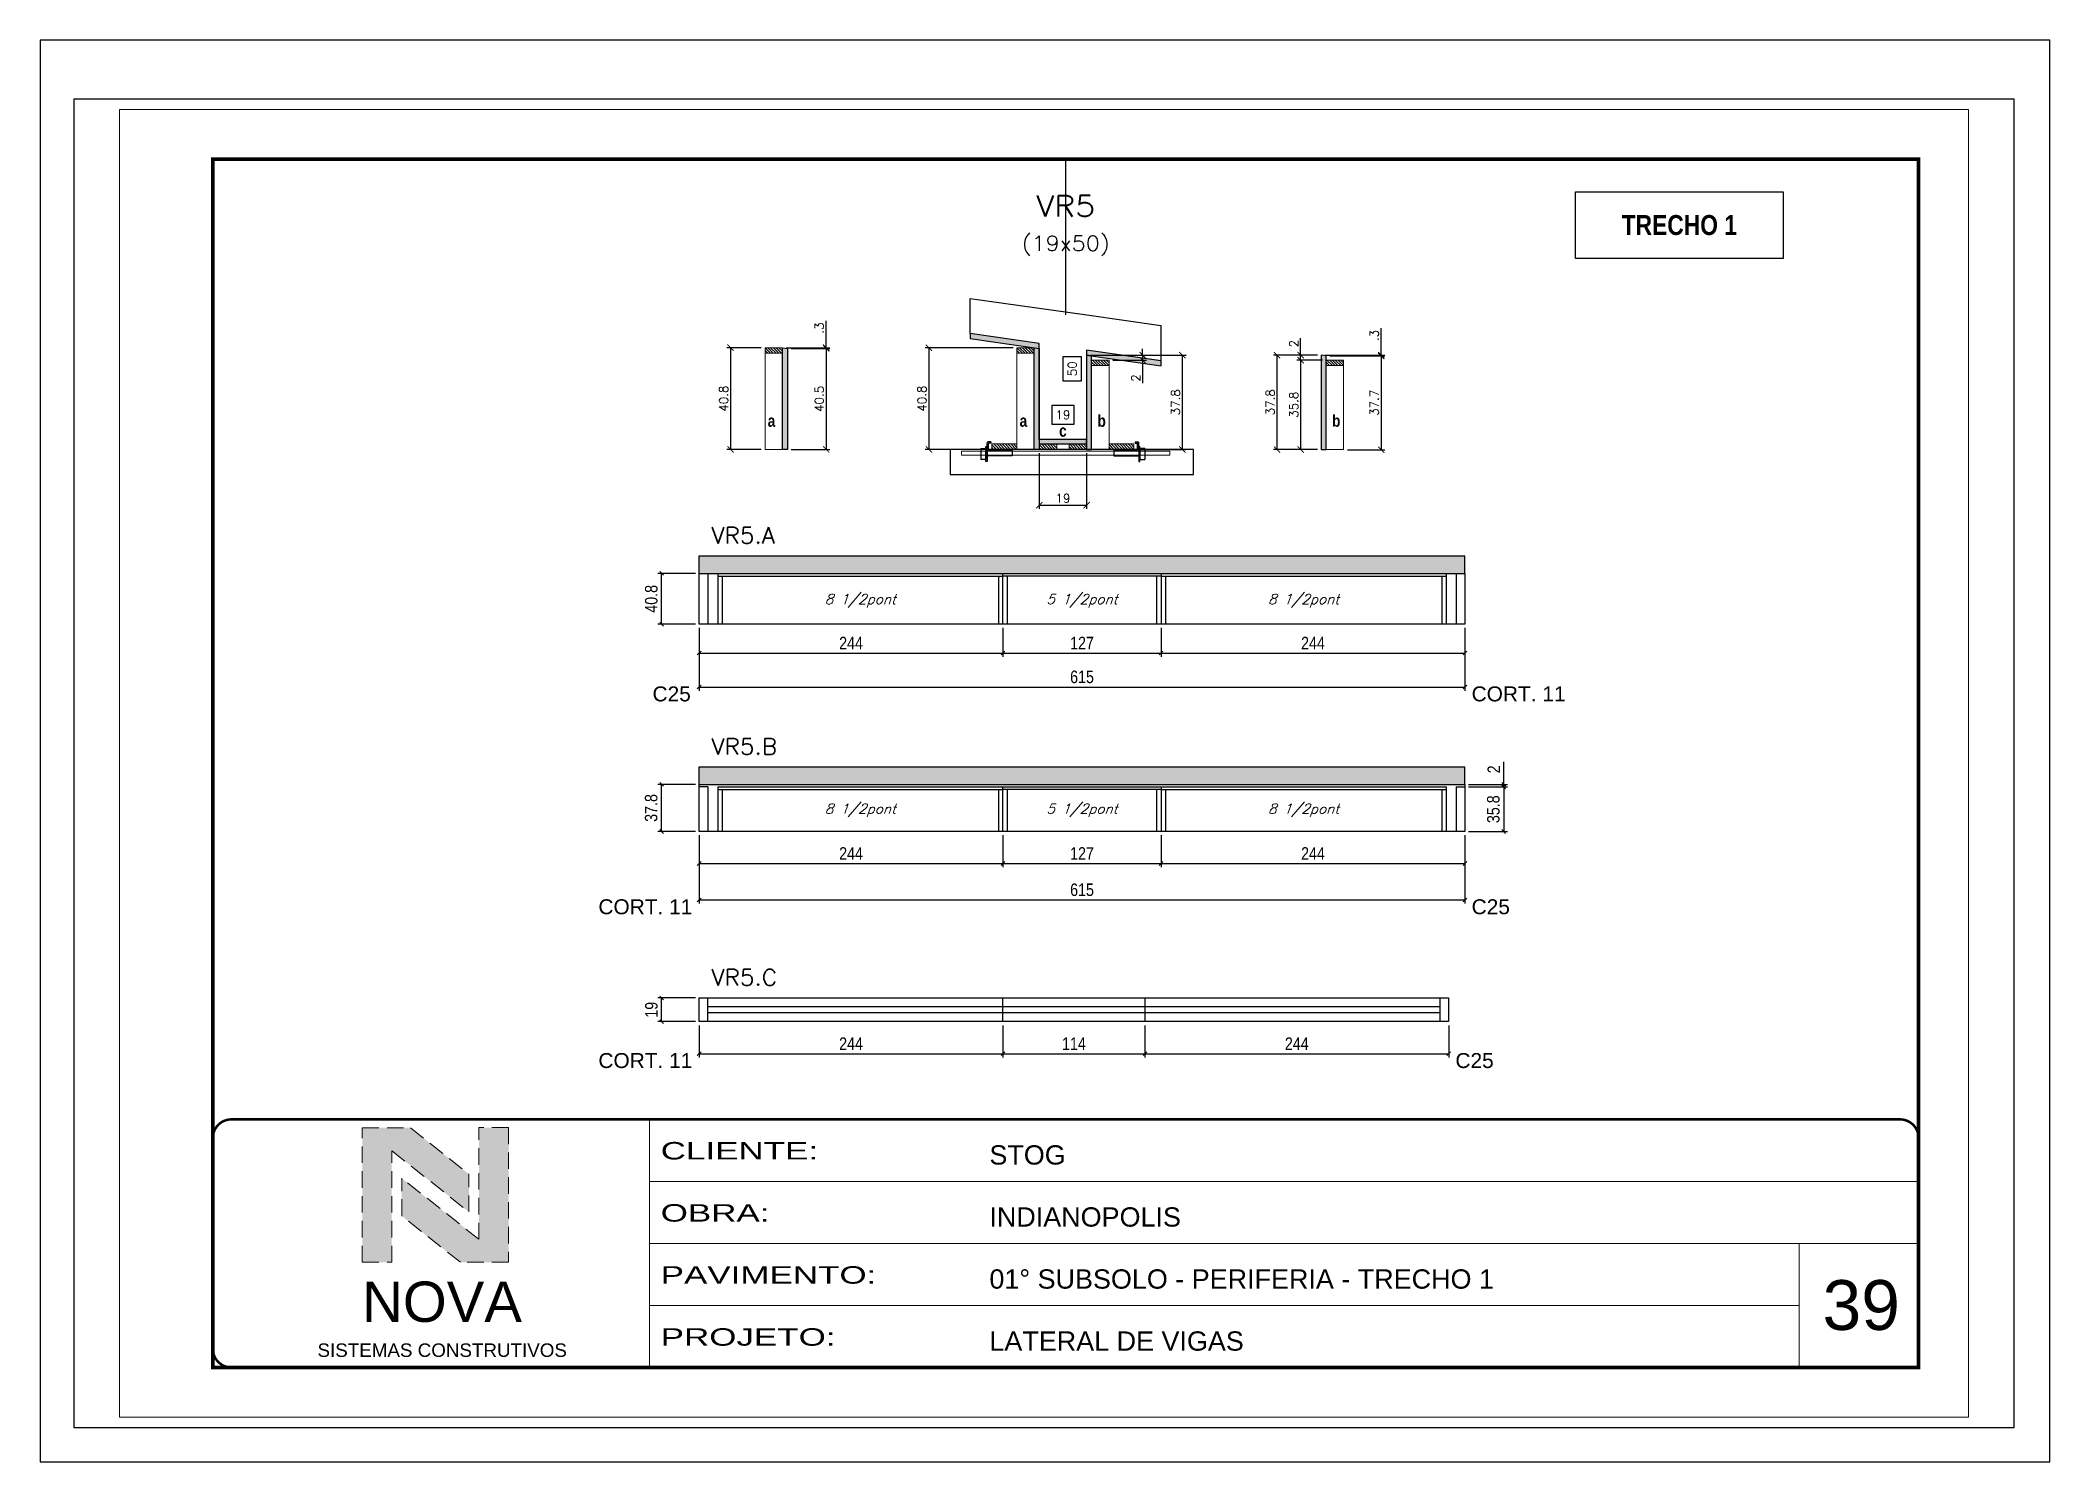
# Paper-space layout '39' of a CAD drawing. Extents: x 0 to 297, y 0 to 210.
# The model-space entities are those that its viewports show. They can reach past a viewport. Long polylines and large blocks are cut down to what shows.
import ezdxf
from ezdxf.enums import TextEntityAlignment as Align

# ---------------------------------------------------------------- set-up
doc = ezdxf.new("R2010")
doc.units = 0
for name, pattern in [('CONTINUO', [0]), ('DASHED', [0.75, 0.5, -0.25]), ('HIDDEN', [9.525, 6.35, -3.175])]:
    doc.linetypes.add(name, pattern=pattern)
for name, color, linetype in [('1', 1, 'Continuous'), ('5', 5, 'Continuous'), ('barrote', 251, 'Continuous'), ('COTA', 241, 'Continuous'), ('Cota Seção (2x)', 4, 'Continuous'), ('detalhes', 4, 'Continuous'), ('Hachura', 253, 'Continuous'), ('NOMENCLATURA', 7, 'Continuous'), ('Painéis', 200, 'Continuous'), ('presilha', 1, 'Continuous'), ('SARR_2.2x7', 40, 'Continuous'), ('SARR_3.5x7', 81, 'Continuous'), ('texto', 7, 'Continuous'), ('Texto de Titulo', 7, 'Continuous'), ('Texto Qtd Sarr', 242, 'Continuous')]:
    doc.layers.add(name, color=color, linetype=linetype)
for name, color, linetype, lineweight in [('CARIMBO', 255, 'Continuous', 9), ('CARIMBO-LEGENDA', 75, 'Continuous', 15), ('CONCRETO', 251, 'Continuous', 25), ('Folhas', 255, 'Continuous', 9), ('Madeira', 126, 'Continuous', 18), ('SARRAFO DE PRESSAO', 251, 'DASHED', 9), ('SCO-___-LAJ', 2, 'Continuous', 0), ('Texto Seção', 7, 'Continuous', 15)]:
    doc.layers.add(name, color=color, linetype=linetype, lineweight=lineweight)
doc.styles.add('arial', font='arial.ttf')
doc.styles.add('COTA TECNICA', font='techl___.ttf', dxfattribs={"height": 10})
doc.styles.add('REGUA-120', font='ROMANS.shx', dxfattribs={"height": 15})
doc.styles.add('ROMANC', font='techb___.ttf', dxfattribs={"height": 2.5})
doc.styles.add('Romans', font='romans.shx')
doc.styles.get("Standard").update_dxf_attribs({"font": 'arial.ttf'})
doc.styles.add('TECNICA', font='techb___.ttf', dxfattribs={"height": 10})
doc.styles.add('Tecnologia', font='')
doc.styles.get('Tecnologia').set_extended_font_data('Forgotten Futurist')
doc.dimstyles.new('Cota Seção (2x)', dxfattribs={"dimtxt": 7, "dimasz": 5, "dimexe": 3, "dimexo": 3, "dimgap": 2, "dimtad": 3, "dimdec": 1, "dimlfac": 0.5, "dimzin": 12, "dimdsep": 46, "dimtxsty": 'Romans', "dimblk": 'ARCHTICK', "dimcen": 0, "dimclrd": 4, "dimclre": 4, "dimclrt": 1, "dimadec": 1, "dimazin": 3, "dimtfac": 1, "dimtdec": 1, "dimtmove": 0, "dimatfit": 3, "dimldrblk": 'OBLIQUE', "dimfxl": 1, "dimtolj": 1, "dimtzin": 12, "dimarcsym": 0})
doc.dimstyles.new('Cota Seção interna', dxfattribs={"dimtxt": 7, "dimasz": 6, "dimexe": 0.18, "dimexo": 2, "dimgap": -4, "dimtad": 3, "dimdec": 1, "dimlfac": 0.5, "dimzin": 12, "dimdsep": 46, "dimtxsty": 'Romans', "dimblk": 'ARCHTICK', "dimcen": 0.09, "dimse1": 1, "dimse2": 1, "dimsd1": 1, "dimsd2": 1, "dimclrd": 180, "dimclre": 5, "dimclrt": 1, "dimadec": 0, "dimazin": 3, "dimtfac": 1, "dimtdec": 1, "dimtofl": 0, "dimtmove": 0, "dimatfit": 3, "dimldrblk": 'ARCHTICK', "dimfxl": 1, "dimtolj": 1, "dimtzin": 0, "dimarcsym": 0})
doc.dimstyles.new('PAINEL', dxfattribs={"dimtxt": 10, "dimasz": 3, "dimexe": 3, "dimexo": 3, "dimgap": 3, "dimtad": 1, "dimdec": 1, "dimzin": 12, "dimdsep": 46, "dimtxsty": 'COTA TECNICA', "dimblk1": 'OBLIQUE', "dimblk2": 'OBLIQUE', "dimsah": 1, "dimcen": 0.9, "dimclrd": 4, "dimclre": 4, "dimclrt": 240, "dimadec": 1, "dimazin": 3, "dimtfac": 1, "dimtdec": 1, "dimtmove": 0, "dimatfit": 3, "dimfxl": 1, "dimtolj": 1, "dimtzin": 12, "dimarcsym": 0})
pattern_1 = [(315, (26865.4202, -729.8197), (1.12253202, 1.12253202), [])]

psp = doc.layouts.new('39')

msp = doc.modelspace()

# ---------------------------------------------------------------- texts
at = {"layer": '5', "linetype": 'Continuous'}
for s, rotation, p in [('C25', 359.99996, (3598.14, 7297.58)), ('CORT. 11', 0.00004, (4256.01, 7297.58)), ('CORT. 11', 359.99996, (3554.68, 7126.69)), ('C25', 0.00004, (4256.01, 7126.69)), ('CORT. 11', 359.99996, (3554.68, 7003.24)), ('C25', 0.00004, (4243.01, 7003.24))]:
    msp.add_text(s, height=12, rotation=rotation, dxfattribs=at).set_placement(p)
at = {"layer": 'CARIMBO', "style": 'arial'}
msp.add_text('39', height=40, dxfattribs=at).set_placement((4537.86, 6792.97))
at = {"layer": 'detalhes', "style": 'TECNICA'}
for s, p in [('a', (3690.68, 7518.02)), ('a', (3892.97, 7518.02)), ('b', (3955.51, 7518.01)), ('b', (4143.91, 7518.01)), ('c', (3924.67, 7510.06))]:
    msp.add_text(s, height=9.6, dxfattribs=at).set_placement(p)
at = {"layer": 'NOMENCLATURA', "color": 2, "insert": (4422.85, 7679.88), "char_height": 16, "attachment_point": 5, "style": 'ROMANC'}
msp.add_mtext('TRECHO 1', dxfattribs=at)
at = {"layer": 'texto', "color": 2, "char_height": 8, "attachment_point": 5, "style": 'Romans'}
for s, insert in [('{\\Q19;\\C256;8 1/2pont}', (3765.05, 7378.36)), ('{\\Q19;\\C256;5 1/2pont}', (3943.05, 7378.36)), ('{\\Q19;\\C256;8 1/2pont}', (4121.05, 7378.36)), ('{\\Q19;\\C256;8 1/2pont}', (3765.05, 7210.1)), ('{\\Q19;\\C256;5 1/2pont}', (3943.05, 7210.1)), ('{\\Q19;\\C256;8 1/2pont}', (4121.05, 7210.1))]:
    msp.add_mtext(s, dxfattribs=dict(at, insert=insert))
at = {"layer": 'Texto Seção', "style": 'REGUA-120', "width": 1.05}
for s, p in [('VR5.A', (3645.55, 7424.31)), ('VR5.B', (3645.55, 7254.9)), ('VR5.C', (3645.55, 7069.5))]:
    msp.add_text(s, height=13, dxfattribs=at).set_placement(p)

# ---------------------------------------------------------------- blocks, each defined once
blk = doc.blocks.new('A$C64660E27')
at = {"layer": 'COTA', "true_color": 0x1a1a1a}
h = blk.add_hatch(color=250, dxfattribs=at)
h.dxf.hatch_style = 1
h.paths.add_polyline_path([(185.4, -11.6), (142.4, -11.6), (142.4, -131.6), (168.8, -131.6), (168.8, -32.2), (237.7, -86.7), (237.7, -53)])
at = {"layer": 'COTA'}
h = blk.add_hatch(color=20, dxfattribs=at)
h.dxf.hatch_style = 1
h.paths.add_polyline_path([(273, -11.4), (246.6, -11.4), (246.6, -111.1), (177.7, -56.6), (177.7, -90.2), (230, -131.6), (273, -131.6)])
for p, q in [((142.4, -131.6), (142.4, -11.6)), ((142.4, -11.6), (185.4, -11.6)), ((185.4, -11.6), (237.7, -53)), ((273, -11.4), (246.6, -11.4)), ((246.6, -111.1), (246.6, -11.4)), ((273, -11.4), (273, -131.6)), ((168.8, -32.2), (237.7, -86.7)), ((168.8, -131.6), (168.8, -32.2)), ((237.7, -86.7), (237.7, -53)), ((246.6, -111.1), (177.7, -56.6)), ((177.7, -90.2), (177.7, -56.6)), ((230, -131.6), (177.7, -90.2)), ((142.4, -131.6), (168.8, -131.6)), ((273, -131.6), (230, -131.6))]:
    blk.add_line(p, q)
at = {"layer": 'CARIMBO-LEGENDA', "color": 7, "linetype": 'Continuous', "ltscale": 100, "style": 'arial'}
blk.add_text('NOVA', height=36, dxfattribs=at).set_placement((142.4, -184.8))
at = {"layer": 'CARIMBO-LEGENDA', "color": 7, "linetype": 'Continuous', "style": 'arial'}
blk.add_text('SISTEMAS CONSTRUTIVOS', height=12, dxfattribs=at).set_placement((102.5, -216))
blk = doc.blocks.new('9999999999')
at = {"color": 30, "linetype": 'CONTINUO'}
for p, q in [((98564.6, 34230.2), (98564.6, 34429.4)), ((98564.6, 34379.6), (99584, 34379.6)), ((98564.6, 34329.8), (99488, 34329.8)), ((99584, 34329.8), (99488, 34329.8)), ((99488, 34329.8), (99488, 34230.2)), ((98564.6, 34280), (99488, 34280))]:
    blk.add_line(p, q, dxfattribs=at)
at = {"color": 30, "linetype": 'CONTINUO', "const_width": 2}
blk.add_lwpolyline([(99584, 34230.2), (99584, 34414.4, 0.414214), (99569, 34429.4), (98229, 34429.4, 0.414214), (98214, 34414.4), (98214, 34245.2, 0.414214), (98229, 34230.2), (99584, 34230.2)], format="xyb", dxfattribs=at)
at = {"layer": 'Folhas'}
blk.add_lwpolyline([(98139, 34190.2), (99624, 34190.2), (99624, 35240.2), (98139, 35240.2)], close=True, dxfattribs=at)
at = {"layer": 'Folhas', "color": 30, "const_width": 3}
blk.add_lwpolyline([(98214, 34230.2), (99584, 34230.2), (99584, 35200.2), (98214, 35200.2)], close=True, dxfattribs=at)
at = {"xscale": 0.9, "yscale": 0.9, "zscale": 0.9}
blk.add_blockref('A$C64660E27', (98205.8, 34433.1), dxfattribs=at)
at = {"color": 7, "linetype": 'Continuous', "ltscale": 5, "style": 'arial'}
for s, height, p in [('STOG', 15.48, (98837.7, 34393.1)), ('INDIANOPOLIS', 15.483, (98837.7, 34343.3)), ('01° SUBSOLO - PERIFERIA - TRECHO 1', 15.483, (98837.7, 34293.5)), ('LATERAL DE VIGAS', 15.483, (98837.7, 34243.7))]:
    blk.add_text(s, height=height, dxfattribs=at).set_placement(p)
at = {"layer": 'Folhas', "color": 7, "style": 'Tecnologia', "width": 1.5}
for s, p in [('CLIENTE:', (98573.7, 34397.2)), ('OBRA:', (98573.7, 34347.3)), ('PAVIMENTO:', (98573.7, 34297.5)), ('PROJETO:', (98573.7, 34247.7))]:
    blk.add_text(s, height=14, dxfattribs=at).set_placement(p)
blk = doc.blocks.new('titulo1')
at = {"layer": 'Defpoints', "color": 252, "linetype": 'HIDDEN', "ltscale": 2}
blk.add_line((0, 0), (0, 125), dxfattribs=at)
at = {"layer": 'Defpoints', "style": 'Romans', "oblique": 15}
blk.add_attdef('FOLHA', text='', height=10, dxfattribs=at).set_placement((0, 15.6), align=Align.MIDDLE_CENTER)
at = {"layer": 'Texto Qtd Sarr', "color": 3, "style": 'Romans', "oblique": 15}
for tag, height, p in [('TITULO', 17, (0, 71.4)), ('SEÇÃO', 12, (0, 41.5))]:
    blk.add_attdef(tag, text='', height=height, dxfattribs=at).set_placement(p, align=Align.MIDDLE_CENTER)
blk = doc.blocks.new('_ArchTick')
at = {"color": 0, "linetype": 'ByBlock', "const_width": 0.15}
blk.add_lwpolyline([(-0.5, -0.5), (0.5, 0.5)], dxfattribs=at)
blk = doc.blocks.new('*D2906')
at = {"layer": 'COTA', "color": 4, "lineweight": -2, "transparency": 16777216}
for p, q in [((3949.8, 7575.5), (4026.7, 7575.5)), ((4023.7, 7499.8), (4023.7, 7575.5)), ((3983.4, 7499.8), (4026.7, 7499.8))]:
    blk.add_line(p, q, dxfattribs=at)
at = {"layer": 'Defpoints', "color": 0, "transparency": 16777216}
for p in [(3946.8, 7575.5), (4023.7, 7575.5), (3980.4, 7499.8)]:
    blk.add_point(p, dxfattribs=at)
at = {"layer": 'COTA', "color": 4, "lineweight": -2, "transparency": 16777216, "xscale": 5, "yscale": 5, "zscale": 5}
for p, rotation in [((4023.7, 7575.5), 90), ((4023.7, 7499.8), 270)]:
    blk.add_blockref('_ArchTick', p, dxfattribs=dict(at, rotation=rotation))
at = {"layer": 'COTA', "color": 1, "transparency": 16777216, "insert": (4018.2, 7537.7), "char_height": 7, "attachment_point": 5, "rotation": 90, "style": 'Romans'}
blk.add_mtext('\\A1;37.8', dxfattribs=at)
blk = doc.blocks.new('_Oblique')
at = {"layer": '1', "color": 0, "lineweight": -2}
blk.add_line((-0.5, -0.5), (0.5, 0.5), dxfattribs=at)
blk = doc.blocks.new('*D2907')
at = {"layer": 'Cota Seção (2x)', "color": 180, "lineweight": -2, "transparency": 16777216}
for p, q in [((3942.8, 7574.3), (3927.8, 7574.3)), ((3927.8, 7574.3), (3927.8, 7555)), ((3942.8, 7555), (3942.8, 7574.3)), ((3927.8, 7555), (3942.8, 7555))]:
    blk.add_line(p, q, dxfattribs=at)
at = {"layer": 'Defpoints', "color": 0, "transparency": 16777216}
for p in [(3946.8, 7607.8), (3951.8, 7607.8), (3946.8, 7507.8)]:
    blk.add_point(p, dxfattribs=at)
at = {"layer": 'Cota Seção (2x)', "color": 1, "transparency": 16777216, "insert": (3935.3, 7564.6), "char_height": 7, "attachment_point": 5, "rotation": 90, "style": 'Romans'}
blk.add_mtext('\\A1;50', dxfattribs=at)
blk = doc.blocks.new('*D2908')
at = {"layer": 'COTA', "color": 4, "lineweight": -2, "transparency": 16777216}
for p, q in [((3887.8, 7581.5), (3817.1, 7581.5)), ((3820.1, 7581.5), (3820.1, 7499.8)), ((3872.2, 7499.8), (3817.1, 7499.8))]:
    blk.add_line(p, q, dxfattribs=at)
at = {"layer": 'Defpoints', "color": 0, "transparency": 16777216}
for p in [(3890.8, 7581.5), (3820.1, 7499.8), (3875.2, 7499.8)]:
    blk.add_point(p, dxfattribs=at)
at = {"layer": 'COTA', "color": 4, "lineweight": -2, "transparency": 16777216, "xscale": 5, "yscale": 5, "zscale": 5}
for p, rotation in [((3820.1, 7581.5), 90), ((3820.1, 7499.8), 270)]:
    blk.add_blockref('_ArchTick', p, dxfattribs=dict(at, rotation=rotation))
at = {"layer": 'COTA', "color": 1, "transparency": 16777216, "insert": (3814.6, 7540.6), "char_height": 7, "attachment_point": 5, "rotation": 90, "style": 'Romans'}
blk.add_mtext('\\A1;40.8', dxfattribs=at)
blk = doc.blocks.new('PRESILHA METÁLICA 1')
at = {"layer": 'presilha'}
for p, q in [((0, 13), (6, 13)), ((0, 13), (0, 0)), ((6, 0), (0, 0)), ((6, 15.5), (7.5, 15.5)), ((6, -2.5), (6, 15.5)), ((6, 13), (6, 0)), ((7.5, 10.6), (7.5, 19.9)), ((7.5, 15.5), (7.5, -2.5)), ((37.5, 4.1), (7.5, 4.1)), ((12, 21), (8.6, 21)), ((9, 11.6), (9, 18.9)), ((12, 19.5), (9.6, 19.5)), ((37.5, 11), (9.6, 11)), ((12, 21), (12, 19.5)), ((37.5, 11), (37.5, 4.1)), ((7.5, -2.5), (6, -2.5))]:
    blk.add_line(p, q, dxfattribs=at)
for centre, radius, start, end in [((8.6, 19.9), 1.14, 90, 180), ((9.6, 18.9), 0.57, 90, 180), ((9.6, 11.6), 0.57, 180, 270)]:
    blk.add_arc(centre, radius, start, end, dxfattribs=at)
blk = doc.blocks.new('*D2909')
at = {"layer": 'COTA', "color": 4, "lineweight": -2, "transparency": 16777216}
for p, q in [((3908.8, 7496.8), (3908.8, 7452.1)), ((3946.8, 7496.8), (3946.8, 7452.1)), ((3908.8, 7455.1), (3946.8, 7455.1))]:
    blk.add_line(p, q, dxfattribs=at)
at = {"layer": 'Defpoints', "color": 0, "transparency": 16777216}
for p in [(3908.8, 7499.8), (3946.8, 7499.8), (3946.8, 7455.1)]:
    blk.add_point(p, dxfattribs=at)
at = {"layer": 'COTA', "color": 4, "lineweight": -2, "transparency": 16777216, "xscale": 5, "yscale": 5, "zscale": 5, "rotation": 180}
blk.add_blockref('_ArchTick', (3908.8, 7455.1), dxfattribs=at)
at = {"layer": 'COTA', "color": 4, "lineweight": -2, "transparency": 16777216, "xscale": 5, "yscale": 5, "zscale": 5}
blk.add_blockref('_ArchTick', (3946.8, 7455.1), dxfattribs=at)
at = {"layer": 'COTA', "color": 1, "transparency": 16777216, "insert": (3927.8, 7460.6), "char_height": 7, "attachment_point": 5, "style": 'Romans'}
blk.add_mtext('\\A1;19', dxfattribs=at)
blk = doc.blocks.new('*D2910')
at = {"layer": 'Cota Seção (2x)', "color": 180, "lineweight": -2, "transparency": 16777216}
for p, q in [((3936.8, 7535.1), (3918.8, 7535.1)), ((3918.8, 7535.1), (3918.8, 7520.1)), ((3936.8, 7520.1), (3936.8, 7535.1)), ((3918.8, 7520.1), (3936.8, 7520.1))]:
    blk.add_line(p, q, dxfattribs=at)
at = {"layer": 'Defpoints', "color": 0, "transparency": 16777216}
for p in [(3908.8, 7516.1), (3946.8, 7516.1), (3946.8, 7516.1)]:
    blk.add_point(p, dxfattribs=at)
at = {"layer": 'Cota Seção (2x)', "color": 1, "transparency": 16777216, "insert": (3927.8, 7527.6), "char_height": 7, "attachment_point": 5, "style": 'Romans'}
blk.add_mtext('\\A1;19', dxfattribs=at)
blk = doc.blocks.new('*D2911')
at = {"layer": 'COTA', "color": 4, "lineweight": -2, "transparency": 16777216}
for p, q in [((3949.8, 7575.5), (3994.8, 7575.5)), ((3967.8, 7571.6), (3994.8, 7571.6)), ((3991.8, 7575.5), (3991.8, 7580.5)), ((3991.8, 7575.5), (3991.8, 7571.6)), ((3991.8, 7571.6), (3991.8, 7552.9))]:
    blk.add_line(p, q, dxfattribs=at)
at = {"layer": 'Defpoints', "color": 0, "transparency": 16777216}
for p in [(3946.8, 7575.5), (3964.8, 7571.6), (3991.8, 7571.6)]:
    blk.add_point(p, dxfattribs=at)
at = {"layer": 'COTA', "color": 4, "lineweight": -2, "transparency": 16777216, "xscale": 5, "yscale": 5, "zscale": 5}
for p, rotation in [((3991.8, 7575.5), 270), ((3991.8, 7571.6), 90)]:
    blk.add_blockref('_ArchTick', p, dxfattribs=dict(at, rotation=rotation))
at = {"layer": 'COTA', "color": 1, "transparency": 16777216, "insert": (3986.3, 7557.2), "char_height": 7, "attachment_point": 5, "rotation": 90, "style": 'Romans'}
blk.add_mtext('\\A1;2', dxfattribs=at)
blk = doc.blocks.new('*D2912')
at = {"layer": 'COTA', "color": 4, "lineweight": -2, "transparency": 16777216}
for p, q in [((3685.5, 7581.5), (3657.8, 7581.5)), ((3660.8, 7581.5), (3660.8, 7499.8)), ((3685.5, 7499.8), (3657.8, 7499.8))]:
    blk.add_line(p, q, dxfattribs=at)
at = {"layer": 'Defpoints', "color": 0, "transparency": 16777216}
for p in [(3688.5, 7581.5), (3660.8, 7499.8), (3688.5, 7499.8)]:
    blk.add_point(p, dxfattribs=at)
at = {"layer": 'COTA', "color": 4, "lineweight": -2, "transparency": 16777216, "xscale": 5, "yscale": 5, "zscale": 5}
for p, rotation in [((3660.8, 7581.5), 90), ((3660.8, 7499.8), 270)]:
    blk.add_blockref('_ArchTick', p, dxfattribs=dict(at, rotation=rotation))
at = {"layer": 'COTA', "color": 1, "transparency": 16777216, "insert": (3655.3, 7540.6), "char_height": 7, "attachment_point": 5, "rotation": 90, "style": 'Romans'}
blk.add_mtext('\\A1;40.8', dxfattribs=at)
blk = doc.blocks.new('*D2913')
at = {"layer": 'COTA', "color": 4, "lineweight": -2, "transparency": 16777216}
for p, q in [((3737.6, 7581.5), (3737.6, 7603.1)), ((3705.5, 7581.5), (3740.6, 7581.5)), ((3709.5, 7580.9), (3740.6, 7580.9)), ((3737.6, 7580.9), (3737.6, 7581.5)), ((3737.6, 7580.9), (3737.6, 7575.9))]:
    blk.add_line(p, q, dxfattribs=at)
at = {"layer": 'Defpoints', "color": 0, "transparency": 16777216}
for p in [(3702.5, 7581.5), (3706.5, 7580.9), (3737.6, 7581.5)]:
    blk.add_point(p, dxfattribs=at)
at = {"layer": 'COTA', "color": 4, "lineweight": -2, "transparency": 16777216, "xscale": 5, "yscale": 5, "zscale": 5}
for p, rotation in [((3737.6, 7581.5), 270), ((3737.6, 7580.9), 90)]:
    blk.add_blockref('_ArchTick', p, dxfattribs=dict(at, rotation=rotation))
at = {"layer": 'COTA', "color": 1, "transparency": 16777216, "insert": (3732.1, 7597.3), "char_height": 7, "attachment_point": 5, "rotation": 90, "style": 'Romans'}
blk.add_mtext('\\A1;.3', dxfattribs=at)
blk = doc.blocks.new('*D2914')
at = {"layer": 'COTA', "color": 4, "lineweight": -2, "transparency": 16777216}
for p, q in [((3709.5, 7580.9), (3740.6, 7580.9)), ((3737.6, 7580.9), (3737.6, 7499.8)), ((3709.5, 7499.8), (3740.6, 7499.8))]:
    blk.add_line(p, q, dxfattribs=at)
at = {"layer": 'Defpoints', "color": 0, "transparency": 16777216}
for p in [(3706.5, 7580.9), (3706.5, 7499.8), (3737.6, 7499.8)]:
    blk.add_point(p, dxfattribs=at)
at = {"layer": 'COTA', "color": 4, "lineweight": -2, "transparency": 16777216, "xscale": 5, "yscale": 5, "zscale": 5}
for p, rotation in [((3737.6, 7580.9), 90), ((3737.6, 7499.8), 270)]:
    blk.add_blockref('_ArchTick', p, dxfattribs=dict(at, rotation=rotation))
at = {"layer": 'COTA', "color": 1, "transparency": 16777216, "insert": (3732.1, 7540.4), "char_height": 7, "attachment_point": 5, "rotation": 90, "style": 'Romans'}
blk.add_mtext('\\A1;40.5', dxfattribs=at)
blk = doc.blocks.new('*D2915')
at = {"layer": 'COTA', "color": 4, "lineweight": -2, "transparency": 16777216}
for p, q in [((4132.2, 7575.5), (4096.8, 7575.5)), ((4099.8, 7499.8), (4099.8, 7575.5)), ((4132.2, 7499.8), (4096.8, 7499.8))]:
    blk.add_line(p, q, dxfattribs=at)
at = {"layer": 'Defpoints', "color": 0, "transparency": 16777216}
for p in [(4099.8, 7575.5), (4135.2, 7575.5), (4135.2, 7499.8)]:
    blk.add_point(p, dxfattribs=at)
at = {"layer": 'COTA', "color": 4, "lineweight": -2, "transparency": 16777216, "xscale": 5, "yscale": 5, "zscale": 5}
for p, rotation in [((4099.8, 7575.5), 90), ((4099.8, 7499.8), 270)]:
    blk.add_blockref('_ArchTick', p, dxfattribs=dict(at, rotation=rotation))
at = {"layer": 'COTA', "color": 1, "transparency": 16777216, "insert": (4094.3, 7537.7), "char_height": 7, "attachment_point": 5, "rotation": 90, "style": 'Romans'}
blk.add_mtext('\\A1;37.8', dxfattribs=at)
blk = doc.blocks.new('*D2916')
at = {"layer": 'COTA', "color": 4, "lineweight": -2, "transparency": 16777216}
for p, q in [((4183.4, 7575.5), (4183.4, 7597.2)), ((4138.2, 7575.5), (4186.4, 7575.5)), ((4142.1, 7574.9), (4186.4, 7574.9)), ((4183.4, 7574.9), (4183.4, 7575.5)), ((4183.4, 7574.9), (4183.4, 7569.9))]:
    blk.add_line(p, q, dxfattribs=at)
at = {"layer": 'Defpoints', "color": 0, "transparency": 16777216}
for p in [(4135.2, 7575.5), (4139.1, 7574.9), (4183.4, 7575.5)]:
    blk.add_point(p, dxfattribs=at)
at = {"layer": 'COTA', "color": 4, "lineweight": -2, "transparency": 16777216, "xscale": 5, "yscale": 5, "zscale": 5}
for p, rotation in [((4183.4, 7575.5), 270), ((4183.4, 7574.9), 90)]:
    blk.add_blockref('_ArchTick', p, dxfattribs=dict(at, rotation=rotation))
at = {"layer": 'COTA', "color": 1, "transparency": 16777216, "insert": (4177.9, 7591.3), "char_height": 7, "attachment_point": 5, "rotation": 90, "style": 'Romans'}
blk.add_mtext('\\A1;.3', dxfattribs=at)
blk = doc.blocks.new('*D2917')
at = {"layer": 'COTA', "color": 4, "lineweight": -2, "transparency": 16777216}
for p, q in [((4142.1, 7574.9), (4186.4, 7574.9)), ((4183.4, 7574.9), (4183.4, 7499.6)), ((4156.2, 7499.6), (4186.4, 7499.6))]:
    blk.add_line(p, q, dxfattribs=at)
at = {"layer": 'Defpoints', "color": 0, "transparency": 16777216}
for p in [(4139.1, 7574.9), (4153.2, 7499.6), (4183.4, 7499.6)]:
    blk.add_point(p, dxfattribs=at)
at = {"layer": 'COTA', "color": 4, "lineweight": -2, "transparency": 16777216, "xscale": 5, "yscale": 5, "zscale": 5}
for p, rotation in [((4183.4, 7574.9), 90), ((4183.4, 7499.6), 270)]:
    blk.add_blockref('_ArchTick', p, dxfattribs=dict(at, rotation=rotation))
at = {"layer": 'COTA', "color": 1, "transparency": 16777216, "insert": (4177.9, 7537.3), "char_height": 7, "attachment_point": 5, "rotation": 90, "style": 'Romans'}
blk.add_mtext('\\A1;37.7', dxfattribs=at)
blk = doc.blocks.new('*D2918')
at = {"layer": 'COTA', "color": 4, "lineweight": -2, "transparency": 16777216}
for p, q in [((4118.7, 7575.5), (4118.7, 7589.2)), ((4132.2, 7575.5), (4115.7, 7575.5)), ((4136.2, 7571.5), (4115.7, 7571.5)), ((4118.7, 7571.5), (4118.7, 7575.5))]:
    blk.add_line(p, q, dxfattribs=at)
at = {"layer": 'Defpoints', "color": 0, "transparency": 16777216}
for p in [(4118.7, 7575.5), (4135.2, 7575.5), (4139.2, 7571.5)]:
    blk.add_point(p, dxfattribs=at)
at = {"layer": 'COTA', "color": 4, "lineweight": -2, "transparency": 16777216, "xscale": 5, "yscale": 5, "zscale": 5}
for p, rotation in [((4118.7, 7575.5), 90), ((4118.7, 7571.5), 270)]:
    blk.add_blockref('_ArchTick', p, dxfattribs=dict(at, rotation=rotation))
at = {"layer": 'COTA', "color": 1, "transparency": 16777216, "insert": (4113.2, 7584.8), "char_height": 7, "attachment_point": 5, "rotation": 90, "style": 'Romans'}
blk.add_mtext('\\A1;2', dxfattribs=at)
blk = doc.blocks.new('*D2919')
at = {"layer": 'COTA', "color": 4, "lineweight": -2, "transparency": 16777216}
for p, q in [((4136.2, 7571.5), (4115.7, 7571.5)), ((4118.7, 7571.5), (4118.7, 7499.8)), ((4132.2, 7499.8), (4115.7, 7499.8))]:
    blk.add_line(p, q, dxfattribs=at)
at = {"layer": 'Defpoints', "color": 0, "transparency": 16777216}
for p in [(4139.2, 7571.5), (4118.7, 7499.8), (4135.2, 7499.8)]:
    blk.add_point(p, dxfattribs=at)
at = {"layer": 'COTA', "color": 4, "lineweight": -2, "transparency": 16777216, "xscale": 5, "yscale": 5, "zscale": 5}
for p, rotation in [((4118.7, 7571.5), 90), ((4118.7, 7499.8), 270)]:
    blk.add_blockref('_ArchTick', p, dxfattribs=dict(at, rotation=rotation))
at = {"layer": 'COTA', "color": 1, "transparency": 16777216, "insert": (4113.2, 7535.7), "char_height": 7, "attachment_point": 5, "rotation": 90, "style": 'Romans'}
blk.add_mtext('\\A1;35.8', dxfattribs=at)
blk = doc.blocks.new('*D2897')
at = {"layer": 'COTA', "color": 4, "lineweight": -2, "transparency": 16777216}
for p, q in [((3632.6, 7400.3), (3602.4, 7400.3)), ((3605.4, 7359.5), (3605.4, 7400.3)), ((3632.6, 7359.5), (3602.4, 7359.5))]:
    blk.add_line(p, q, dxfattribs=at)
at = {"layer": 'Defpoints', "color": 0, "transparency": 16777216}
for p in [(3605.4, 7400.3), (3635.6, 7400.3), (3635.6, 7359.5)]:
    blk.add_point(p, dxfattribs=at)
at = {"layer": 'COTA', "color": 4, "lineweight": -2, "transparency": 16777216, "xscale": 3, "yscale": 3, "zscale": 3}
for p, rotation in [((3605.4, 7400.3), 90), ((3605.4, 7359.5), 270)]:
    blk.add_blockref('_Oblique', p, dxfattribs=dict(at, rotation=rotation))
at = {"layer": 'COTA', "color": 240, "transparency": 16777216, "insert": (3597.2, 7379.9), "char_height": 10, "attachment_point": 5, "rotation": 90, "style": 'COTA TECNICA'}
blk.add_mtext('\\A1;40.8', dxfattribs=at)
blk = doc.blocks.new('*D4086')
at = {"layer": 'COTA', "color": 4, "lineweight": -2, "transparency": 16777216}
for p, q in [((3635.6, 7356.5), (3635.6, 7333.4)), ((3879.6, 7356.5), (3879.6, 7333.4)), ((3635.6, 7336.4), (3879.6, 7336.4))]:
    blk.add_line(p, q, dxfattribs=at)
at = {"layer": 'Defpoints', "color": 0, "transparency": 16777216}
for p in [(3635.6, 7359.5), (3879.6, 7359.5), (3879.6, 7336.4)]:
    blk.add_point(p, dxfattribs=at)
at = {"layer": 'COTA', "color": 4, "lineweight": -2, "transparency": 16777216, "xscale": 3, "yscale": 3, "zscale": 3, "rotation": 180}
blk.add_blockref('_Oblique', (3635.6, 7336.4), dxfattribs=at)
at = {"layer": 'COTA', "color": 4, "lineweight": -2, "transparency": 16777216, "xscale": 3, "yscale": 3, "zscale": 3}
blk.add_blockref('_Oblique', (3879.6, 7336.4), dxfattribs=at)
at = {"layer": 'COTA', "color": 240, "transparency": 16777216, "insert": (3757.6, 7344.4), "char_height": 10, "attachment_point": 5, "style": 'COTA TECNICA'}
blk.add_mtext('\\A1;244', dxfattribs=at)
blk = doc.blocks.new('*D4087')
at = {"layer": 'COTA', "color": 4, "lineweight": -2, "transparency": 16777216}
for p, q in [((3879.6, 7356.5), (3879.6, 7333.4)), ((4006.6, 7356.5), (4006.6, 7333.4)), ((3879.6, 7336.4), (4006.6, 7336.4))]:
    blk.add_line(p, q, dxfattribs=at)
at = {"layer": 'Defpoints', "color": 0, "transparency": 16777216}
for p in [(3879.6, 7359.5), (4006.6, 7359.5), (4006.6, 7336.4)]:
    blk.add_point(p, dxfattribs=at)
at = {"layer": 'COTA', "color": 4, "lineweight": -2, "transparency": 16777216, "xscale": 3, "yscale": 3, "zscale": 3, "rotation": 180}
blk.add_blockref('_Oblique', (3879.6, 7336.4), dxfattribs=at)
at = {"layer": 'COTA', "color": 4, "lineweight": -2, "transparency": 16777216, "xscale": 3, "yscale": 3, "zscale": 3}
blk.add_blockref('_Oblique', (4006.6, 7336.4), dxfattribs=at)
at = {"layer": 'COTA', "color": 240, "transparency": 16777216, "insert": (3943.1, 7344.4), "char_height": 10, "attachment_point": 5, "style": 'COTA TECNICA'}
blk.add_mtext('\\A1;127', dxfattribs=at)
blk = doc.blocks.new('*D4088')
at = {"layer": 'COTA', "color": 4, "lineweight": -2, "transparency": 16777216}
for p, q in [((4006.6, 7356.5), (4006.6, 7333.4)), ((4250.6, 7356.5), (4250.6, 7333.4)), ((4006.6, 7336.4), (4250.6, 7336.4))]:
    blk.add_line(p, q, dxfattribs=at)
at = {"layer": 'Defpoints', "color": 0, "transparency": 16777216}
for p in [(4006.6, 7359.5), (4250.6, 7359.5), (4250.6, 7336.4)]:
    blk.add_point(p, dxfattribs=at)
at = {"layer": 'COTA', "color": 4, "lineweight": -2, "transparency": 16777216, "xscale": 3, "yscale": 3, "zscale": 3, "rotation": 180}
blk.add_blockref('_Oblique', (4006.6, 7336.4), dxfattribs=at)
at = {"layer": 'COTA', "color": 4, "lineweight": -2, "transparency": 16777216, "xscale": 3, "yscale": 3, "zscale": 3}
blk.add_blockref('_Oblique', (4250.6, 7336.4), dxfattribs=at)
at = {"layer": 'COTA', "color": 240, "transparency": 16777216, "insert": (4128.6, 7344.4), "char_height": 10, "attachment_point": 5, "style": 'COTA TECNICA'}
blk.add_mtext('\\A1;244', dxfattribs=at)
blk = doc.blocks.new('*D4089')
at = {"layer": 'COTA', "color": 4, "lineweight": -2, "transparency": 16777216}
for p, q in [((3635.6, 7356.5), (3635.6, 7306.1)), ((4250.6, 7356.5), (4250.6, 7306.1)), ((3635.6, 7309.1), (4250.6, 7309.1))]:
    blk.add_line(p, q, dxfattribs=at)
at = {"layer": 'Defpoints', "color": 0, "transparency": 16777216}
for p in [(3635.6, 7359.5), (4250.6, 7359.5), (4250.6, 7309.1)]:
    blk.add_point(p, dxfattribs=at)
at = {"layer": 'COTA', "color": 4, "lineweight": -2, "transparency": 16777216, "xscale": 3, "yscale": 3, "zscale": 3, "rotation": 180}
blk.add_blockref('_Oblique', (3635.6, 7309.1), dxfattribs=at)
at = {"layer": 'COTA', "color": 4, "lineweight": -2, "transparency": 16777216, "xscale": 3, "yscale": 3, "zscale": 3}
blk.add_blockref('_Oblique', (4250.6, 7309.1), dxfattribs=at)
at = {"layer": 'COTA', "color": 240, "transparency": 16777216, "insert": (3943.1, 7317.2), "char_height": 10, "attachment_point": 5, "style": 'COTA TECNICA'}
blk.add_mtext('\\A1;615', dxfattribs=at)
blk = doc.blocks.new('*D2898')
at = {"layer": 'COTA', "color": 4, "lineweight": -2, "transparency": 16777216}
for p, q in [((3632.6, 7230.9), (3602.4, 7230.9)), ((3605.4, 7193.1), (3605.4, 7230.9)), ((3632.6, 7193.1), (3602.4, 7193.1))]:
    blk.add_line(p, q, dxfattribs=at)
at = {"layer": 'Defpoints', "color": 0, "transparency": 16777216}
for p in [(3605.4, 7230.9), (3635.6, 7230.9), (3635.6, 7193.1)]:
    blk.add_point(p, dxfattribs=at)
at = {"layer": 'COTA', "color": 4, "lineweight": -2, "transparency": 16777216, "xscale": 3, "yscale": 3, "zscale": 3}
for p, rotation in [((3605.4, 7230.9), 90), ((3605.4, 7193.1), 270)]:
    blk.add_blockref('_Oblique', p, dxfattribs=dict(at, rotation=rotation))
at = {"layer": 'COTA', "color": 240, "transparency": 16777216, "insert": (3597.1, 7212), "char_height": 10, "attachment_point": 5, "rotation": 90, "style": 'COTA TECNICA'}
blk.add_mtext('\\A1;37.8', dxfattribs=at)
blk = doc.blocks.new('*D4090')
at = {"layer": 'COTA', "color": 4, "lineweight": -2, "transparency": 16777216}
for p, q in [((3635.6, 7190.1), (3635.6, 7164.4)), ((3879.6, 7190.1), (3879.6, 7164.4)), ((3635.6, 7167.4), (3879.6, 7167.4))]:
    blk.add_line(p, q, dxfattribs=at)
at = {"layer": 'Defpoints', "color": 0, "transparency": 16777216}
for p in [(3635.6, 7193.1), (3879.6, 7193.1), (3879.6, 7167.4)]:
    blk.add_point(p, dxfattribs=at)
at = {"layer": 'COTA', "color": 4, "lineweight": -2, "transparency": 16777216, "xscale": 3, "yscale": 3, "zscale": 3, "rotation": 180}
blk.add_blockref('_Oblique', (3635.6, 7167.4), dxfattribs=at)
at = {"layer": 'COTA', "color": 4, "lineweight": -2, "transparency": 16777216, "xscale": 3, "yscale": 3, "zscale": 3}
blk.add_blockref('_Oblique', (3879.6, 7167.4), dxfattribs=at)
at = {"layer": 'COTA', "color": 240, "transparency": 16777216, "insert": (3757.6, 7175.5), "char_height": 10, "attachment_point": 5, "style": 'COTA TECNICA'}
blk.add_mtext('\\A1;244', dxfattribs=at)
blk = doc.blocks.new('*D4091')
at = {"layer": 'COTA', "color": 4, "lineweight": -2, "transparency": 16777216}
for p, q in [((3879.6, 7190.1), (3879.6, 7164.4)), ((4006.6, 7190.1), (4006.6, 7164.4)), ((3879.6, 7167.4), (4006.6, 7167.4))]:
    blk.add_line(p, q, dxfattribs=at)
at = {"layer": 'Defpoints', "color": 0, "transparency": 16777216}
for p in [(3879.6, 7193.1), (4006.6, 7193.1), (4006.6, 7167.4)]:
    blk.add_point(p, dxfattribs=at)
at = {"layer": 'COTA', "color": 4, "lineweight": -2, "transparency": 16777216, "xscale": 3, "yscale": 3, "zscale": 3, "rotation": 180}
blk.add_blockref('_Oblique', (3879.6, 7167.4), dxfattribs=at)
at = {"layer": 'COTA', "color": 4, "lineweight": -2, "transparency": 16777216, "xscale": 3, "yscale": 3, "zscale": 3}
blk.add_blockref('_Oblique', (4006.6, 7167.4), dxfattribs=at)
at = {"layer": 'COTA', "color": 240, "transparency": 16777216, "insert": (3943.1, 7175.5), "char_height": 10, "attachment_point": 5, "style": 'COTA TECNICA'}
blk.add_mtext('\\A1;127', dxfattribs=at)
blk = doc.blocks.new('*D4092')
at = {"layer": 'COTA', "color": 4, "lineweight": -2, "transparency": 16777216}
for p, q in [((4006.6, 7190.1), (4006.6, 7164.4)), ((4250.6, 7190.1), (4250.6, 7164.4)), ((4006.6, 7167.4), (4250.6, 7167.4))]:
    blk.add_line(p, q, dxfattribs=at)
at = {"layer": 'Defpoints', "color": 0, "transparency": 16777216}
for p in [(4006.6, 7193.1), (4250.6, 7193.1), (4250.6, 7167.4)]:
    blk.add_point(p, dxfattribs=at)
at = {"layer": 'COTA', "color": 4, "lineweight": -2, "transparency": 16777216, "xscale": 3, "yscale": 3, "zscale": 3, "rotation": 180}
blk.add_blockref('_Oblique', (4006.6, 7167.4), dxfattribs=at)
at = {"layer": 'COTA', "color": 4, "lineweight": -2, "transparency": 16777216, "xscale": 3, "yscale": 3, "zscale": 3}
blk.add_blockref('_Oblique', (4250.6, 7167.4), dxfattribs=at)
at = {"layer": 'COTA', "color": 240, "transparency": 16777216, "insert": (4128.6, 7175.5), "char_height": 10, "attachment_point": 5, "style": 'COTA TECNICA'}
blk.add_mtext('\\A1;244', dxfattribs=at)
blk = doc.blocks.new('*D4093')
at = {"layer": 'COTA', "color": 4, "lineweight": -2, "transparency": 16777216}
for p, q in [((3635.6, 7190.1), (3635.6, 7135.2)), ((4250.6, 7190.1), (4250.6, 7135.2)), ((3635.6, 7138.2), (4250.6, 7138.2))]:
    blk.add_line(p, q, dxfattribs=at)
at = {"layer": 'Defpoints', "color": 0, "transparency": 16777216}
for p in [(3635.6, 7193.1), (4250.6, 7193.1), (4250.6, 7138.2)]:
    blk.add_point(p, dxfattribs=at)
at = {"layer": 'COTA', "color": 4, "lineweight": -2, "transparency": 16777216, "xscale": 3, "yscale": 3, "zscale": 3, "rotation": 180}
blk.add_blockref('_Oblique', (3635.6, 7138.2), dxfattribs=at)
at = {"layer": 'COTA', "color": 4, "lineweight": -2, "transparency": 16777216, "xscale": 3, "yscale": 3, "zscale": 3}
blk.add_blockref('_Oblique', (4250.6, 7138.2), dxfattribs=at)
at = {"layer": 'COTA', "color": 240, "transparency": 16777216, "insert": (3943.1, 7146.3), "char_height": 10, "attachment_point": 5, "style": 'COTA TECNICA'}
blk.add_mtext('\\A1;615', dxfattribs=at)
blk = doc.blocks.new('*D4094')
at = {"layer": 'COTA', "color": 4, "lineweight": -2, "transparency": 16777216}
for p, q in [((4281.8, 7230.9), (4281.8, 7249)), ((4253.6, 7230.9), (4284.8, 7230.9)), ((4281.8, 7228.9), (4281.8, 7230.9)), ((4253.6, 7228.9), (4284.8, 7228.9)), ((4281.8, 7228.9), (4281.8, 7225.9))]:
    blk.add_line(p, q, dxfattribs=at)
at = {"layer": 'Defpoints', "color": 0, "transparency": 16777216}
for p in [(4250.6, 7230.9), (4281.8, 7230.9), (4250.6, 7228.9)]:
    blk.add_point(p, dxfattribs=at)
at = {"layer": 'COTA', "color": 4, "lineweight": -2, "transparency": 16777216, "xscale": 3, "yscale": 3, "zscale": 3}
for p, rotation in [((4281.8, 7230.9), 270), ((4281.8, 7228.9), 90)]:
    blk.add_blockref('_Oblique', p, dxfattribs=dict(at, rotation=rotation))
at = {"layer": 'COTA', "color": 240, "transparency": 16777216, "insert": (4273.8, 7243), "char_height": 10, "attachment_point": 5, "rotation": 90, "style": 'COTA TECNICA'}
blk.add_mtext('\\A1;2', dxfattribs=at)
blk = doc.blocks.new('*D2959')
at = {"layer": 'COTA', "color": 4, "lineweight": -2, "transparency": 16777216}
for p, q in [((4253.6, 7228.9), (4284.8, 7228.9)), ((4281.8, 7228.9), (4281.8, 7193.1)), ((4253.6, 7193.1), (4284.8, 7193.1))]:
    blk.add_line(p, q, dxfattribs=at)
at = {"layer": 'Defpoints', "color": 0, "transparency": 16777216}
for p in [(4250.6, 7228.9), (4250.6, 7193.1), (4281.8, 7193.1)]:
    blk.add_point(p, dxfattribs=at)
at = {"layer": 'COTA', "color": 4, "lineweight": -2, "transparency": 16777216, "xscale": 3, "yscale": 3, "zscale": 3}
for p, rotation in [((4281.8, 7228.9), 90), ((4281.8, 7193.1), 270)]:
    blk.add_blockref('_Oblique', p, dxfattribs=dict(at, rotation=rotation))
at = {"layer": 'COTA', "color": 240, "transparency": 16777216, "insert": (4273.5, 7211), "char_height": 10, "attachment_point": 5, "rotation": 90, "style": 'COTA TECNICA'}
blk.add_mtext('\\A1;35.8', dxfattribs=at)
blk = doc.blocks.new('*D4124')
at = {"layer": 'COTA', "color": 4, "lineweight": -2, "transparency": 16777216}
for p, q in [((3635.6, 7037.5), (3635.6, 7011.7)), ((3879.6, 7037.5), (3879.6, 7011.7)), ((3635.6, 7014.7), (3879.6, 7014.7))]:
    blk.add_line(p, q, dxfattribs=at)
at = {"layer": 'Defpoints', "color": 0, "transparency": 16777216}
for p in [(3635.6, 7040.5), (3879.6, 7040.5), (3879.6, 7014.7)]:
    blk.add_point(p, dxfattribs=at)
at = {"layer": 'COTA', "color": 4, "lineweight": -2, "transparency": 16777216, "xscale": 3, "yscale": 3, "zscale": 3, "rotation": 180}
blk.add_blockref('_Oblique', (3635.6, 7014.7), dxfattribs=at)
at = {"layer": 'COTA', "color": 4, "lineweight": -2, "transparency": 16777216, "xscale": 3, "yscale": 3, "zscale": 3}
blk.add_blockref('_Oblique', (3879.6, 7014.7), dxfattribs=at)
at = {"layer": 'COTA', "color": 240, "transparency": 16777216, "insert": (3757.6, 7022.8), "char_height": 10, "attachment_point": 5, "style": 'COTA TECNICA'}
blk.add_mtext('\\A1;244', dxfattribs=at)
blk = doc.blocks.new('*D4125')
at = {"layer": 'COTA', "color": 4, "lineweight": -2, "transparency": 16777216}
for p, q in [((3879.6, 7037.5), (3879.6, 7011.7)), ((3993.6, 7037.5), (3993.6, 7011.7)), ((3879.6, 7014.7), (3993.6, 7014.7))]:
    blk.add_line(p, q, dxfattribs=at)
at = {"layer": 'Defpoints', "color": 0, "transparency": 16777216}
for p in [(3879.6, 7040.5), (3993.6, 7040.5), (3993.6, 7014.7)]:
    blk.add_point(p, dxfattribs=at)
at = {"layer": 'COTA', "color": 4, "lineweight": -2, "transparency": 16777216, "xscale": 3, "yscale": 3, "zscale": 3, "rotation": 180}
blk.add_blockref('_Oblique', (3879.6, 7014.7), dxfattribs=at)
at = {"layer": 'COTA', "color": 4, "lineweight": -2, "transparency": 16777216, "xscale": 3, "yscale": 3, "zscale": 3}
blk.add_blockref('_Oblique', (3993.6, 7014.7), dxfattribs=at)
at = {"layer": 'COTA', "color": 240, "transparency": 16777216, "insert": (3936.6, 7022.8), "char_height": 10, "attachment_point": 5, "style": 'COTA TECNICA'}
blk.add_mtext('\\A1;114', dxfattribs=at)
blk = doc.blocks.new('*D4126')
at = {"layer": 'COTA', "color": 4, "lineweight": -2, "transparency": 16777216}
for p, q in [((3993.6, 7037.5), (3993.6, 7011.7)), ((4237.6, 7037.5), (4237.6, 7011.7)), ((3993.6, 7014.7), (4237.6, 7014.7))]:
    blk.add_line(p, q, dxfattribs=at)
at = {"layer": 'Defpoints', "color": 0, "transparency": 16777216}
for p in [(3993.6, 7040.5), (4237.6, 7040.5), (4237.6, 7014.7)]:
    blk.add_point(p, dxfattribs=at)
at = {"layer": 'COTA', "color": 4, "lineweight": -2, "transparency": 16777216, "xscale": 3, "yscale": 3, "zscale": 3, "rotation": 180}
blk.add_blockref('_Oblique', (3993.6, 7014.7), dxfattribs=at)
at = {"layer": 'COTA', "color": 4, "lineweight": -2, "transparency": 16777216, "xscale": 3, "yscale": 3, "zscale": 3}
blk.add_blockref('_Oblique', (4237.6, 7014.7), dxfattribs=at)
at = {"layer": 'COTA', "color": 240, "transparency": 16777216, "insert": (4115.6, 7022.8), "char_height": 10, "attachment_point": 5, "style": 'COTA TECNICA'}
blk.add_mtext('\\A1;244', dxfattribs=at)
blk = doc.blocks.new('*D4127')
at = {"layer": 'COTA', "color": 4, "lineweight": -2, "transparency": 16777216}
for p, q in [((3632.6, 7059.5), (3602.4, 7059.5)), ((3605.4, 7040.5), (3605.4, 7059.5)), ((3632.6, 7040.5), (3602.4, 7040.5))]:
    blk.add_line(p, q, dxfattribs=at)
at = {"layer": 'Defpoints', "color": 0, "transparency": 16777216}
for p in [(3605.4, 7059.5), (3635.6, 7059.5), (3635.6, 7040.5)]:
    blk.add_point(p, dxfattribs=at)
at = {"layer": 'COTA', "color": 4, "lineweight": -2, "transparency": 16777216, "xscale": 3, "yscale": 3, "zscale": 3}
for p, rotation in [((3605.4, 7059.5), 90), ((3605.4, 7040.5), 270)]:
    blk.add_blockref('_Oblique', p, dxfattribs=dict(at, rotation=rotation))
at = {"layer": 'COTA', "color": 240, "transparency": 16777216, "insert": (3597.3, 7050), "char_height": 10, "attachment_point": 5, "rotation": 90, "style": 'COTA TECNICA'}
blk.add_mtext('\\A1;19', dxfattribs=at)

# ---------------------------------------------------------------- dimensions: what is measured, and where the dimension line sits
at = {"layer": 'COTA'}
for base, p1, p2, dimstyle, picture, middle in [((3737.58, 7581.47), (3706.51, 7580.9), (3702.51, 7581.47), 'Cota Seção (2x)', '*D2913', (3732.08, 7597.3)), ((4118.66, 7575.5), (4139.2, 7571.49), (4135.2, 7575.5), 'Cota Seção (2x)', '*D2918', (4113.16, 7584.84)), ((4183.43, 7575.5), (4139.12, 7574.95), (4135.2, 7575.5), 'Cota Seção (2x)', '*D2916', (4177.93, 7591.34)), ((3660.82, 7499.82), (3688.51, 7581.47), (3688.51, 7499.82), 'Cota Seção (2x)', '*D2912', (3655.32, 7540.65)), ((3737.58, 7499.82), (3706.51, 7580.9), (3706.51, 7499.82), 'Cota Seção (2x)', '*D2914', (3732.08, 7540.36)), ((3820.14, 7499.82), (3890.8, 7581.47), (3875.2, 7499.82), 'Cota Seção (2x)', '*D2908', (3814.64, 7540.65)), ((3991.85, 7571.56), (3946.8, 7575.5), (3964.8, 7571.56), 'Cota Seção (2x)', '*D2911', (3986.35, 7557.23)), ((4023.67, 7575.5), (3980.4, 7499.82), (3946.8, 7575.5), 'Cota Seção (2x)', '*D2906', (4018.17, 7537.66)), ((4099.84, 7575.5), (4135.2, 7499.82), (4135.2, 7575.5), 'Cota Seção (2x)', '*D2915', (4094.34, 7537.66)), ((4118.66, 7499.82), (4139.2, 7571.49), (4135.2, 7499.82), 'Cota Seção (2x)', '*D2919', (4113.16, 7535.66)), ((4183.43, 7499.61), (4139.12, 7574.95), (4153.2, 7499.61), 'Cota Seção (2x)', '*D2917', (4177.93, 7537.28)), ((3605.36, 7400.31), (3635.55, 7359.51), (3635.55, 7400.31), 'PAINEL', '*D2897', (3597.24, 7379.91)), ((4281.76, 7230.9), (4250.55, 7228.9), (4250.55, 7230.9), 'PAINEL', '*D4094', (4273.76, 7242.96)), ((3605.36, 7230.9), (3635.55, 7193.1), (3635.55, 7230.9), 'PAINEL', '*D2898', (3597.12, 7212)), ((4281.76, 7193.1), (4250.55, 7228.9), (4250.55, 7193.1), 'PAINEL', '*D2959', (4273.52, 7211)), ((3605.36, 7059.5), (3635.55, 7040.5), (3635.55, 7059.5), 'PAINEL', '*D4127', (3597.27, 7050))]:
    dim = msp.add_linear_dim(base=base, p1=p1, p2=p2, angle=90, dimstyle=dimstyle, dxfattribs=at)
    dim.commit()
    dim.dimension.update_dxf_attribs({"geometry": picture, "text_midpoint": middle})
for base, p1, p2, dimstyle, picture, middle in [((3946.8, 7455.1), (3908.8, 7499.82), (3946.8, 7499.82), 'Cota Seção (2x)', '*D2909', (3927.8, 7460.6)), ((3879.55, 7336.38), (3635.55, 7359.51), (3879.55, 7359.51), 'PAINEL', '*D4086', (3757.55, 7344.45)), ((4250.55, 7309.07), (3635.55, 7359.51), (4250.55, 7359.51), 'PAINEL', '*D4089', (3943.05, 7317.18)), ((4006.55, 7336.38), (3879.55, 7359.51), (4006.55, 7359.51), 'PAINEL', '*D4087', (3943.05, 7344.45)), ((4250.55, 7336.38), (4006.55, 7359.51), (4250.55, 7359.51), 'PAINEL', '*D4088', (4128.55, 7344.45)), ((3879.55, 7167.41), (3635.55, 7193.1), (3879.55, 7193.1), 'PAINEL', '*D4090', (3757.55, 7175.48)), ((4250.55, 7138.19), (3635.55, 7193.1), (4250.55, 7193.1), 'PAINEL', '*D4093', (3943.05, 7146.3)), ((4006.55, 7167.41), (3879.55, 7193.1), (4006.55, 7193.1), 'PAINEL', '*D4091', (3943.05, 7175.48)), ((4250.55, 7167.41), (4006.55, 7193.1), (4250.55, 7193.1), 'PAINEL', '*D4092', (4128.55, 7175.48)), ((3879.55, 7014.73), (3635.55, 7040.5), (3879.55, 7040.5), 'PAINEL', '*D4124', (3757.55, 7022.81)), ((3993.55, 7014.73), (3879.55, 7040.5), (3993.55, 7040.5), 'PAINEL', '*D4125', (3936.55, 7022.81)), ((4237.55, 7014.73), (3993.55, 7040.5), (4237.55, 7040.5), 'PAINEL', '*D4126', (4115.55, 7022.81))]:
    dim = msp.add_linear_dim(base=base, p1=p1, p2=p2, dimstyle=dimstyle, dxfattribs=at)
    dim.commit()
    dim.dimension.update_dxf_attribs({"geometry": picture, "text_midpoint": middle})
at = {"layer": 'Cota Seção (2x)'}
dim = msp.add_linear_dim(base=(3946.8, 7607.82), p1=(3946.8, 7507.82), p2=(3951.79, 7607.82), angle=90, dimstyle='Cota Seção interna', dxfattribs=at)
dim.commit()
dim.dimension.update_dxf_attribs({"geometry": '*D2907', "text_midpoint": (3946.8, 7564.63), "dimtype": 160})
dim = msp.add_linear_dim(base=(3946.8, 7516.05), p1=(3908.8, 7516.05), p2=(3946.8, 7516.05), dimstyle='Cota Seção interna', dxfattribs=at)
dim.commit()
dim.dimension.update_dxf_attribs({"geometry": '*D2910', "text_midpoint": (3927.8, 7516.05), "dimtype": 160})

# ---------------------------------------------------------------- hatches: boundary and pattern name
at = {"layer": 'COTA'}
h = msp.add_hatch(dxfattribs=at)
h.set_pattern_fill('AR-CONC', color=256, scale=0.03)
h.set_pattern_definition([(50, (3372.679, 1215.7284), (5.46554, -0.4781726), [0.5715, -6.2865]), (355, (3372.679, 1215.7284), (-1.0573026, 5.7317054), [0.4572, -5.0292175]), (100.45144, (3373.1345, 1215.6885), (4.4082374, 5.2535326), [0.4857003, -5.3427073]), (46.1842, (3372.679, 1217.2524), (8.132371, -1.26127), [0.85725, -9.42975]), (96.63556, (3373.357, 1217.147), (7.122124, 7.422784), [0.728551, -8.014068]), (351.18415, (3372.679, 1217.252), (7.122124, 7.422784), [0.685799, -7.543792]), (21, (3373.441, 1216.8714), (4.5484317, -3.067956), [0.5715, -6.2865]), (326, (3373.441, 1216.8714), (1.854061, 5.525639), [0.4572, -5.0292]), (71.451445, (3373.82, 1216.6157), (6.4024926, 2.457683), [0.4857003, -5.342698]), (37.5, (3372.679, 1215.7284), (0.0926581, 2.53665117), [0, -4.96824, 0, -5.1054, 0, -5.04825]), (7.5, (3372.679, 1215.7284), (2.0045899, 3.0054172), [0, -2.91084, 0, -4.85394, 0, -1.92405]), (327.5, (3370.9798, 1215.7284), (4.06771786, -0.1718623), [0, -1.905, 0, -5.9436, 0, -7.8867]), (317.5, (3370.2178, 1215.7284), (4.4438754, 0.7627947), [0, -2.4765, 0, -3.94716, 0, -5.6007])])
h.paths.add_polyline_path([(4250.55, 7414.31), (3635.55, 7414.31), (3635.55, 7400.31), (4250.55, 7400.31)])
h = msp.add_hatch(dxfattribs=at)
h.set_pattern_fill('AR-CONC', color=256, scale=0.03)
h.set_pattern_definition([(50, (3372.679, 1046.3226), (5.46554, -0.4781726), [0.5715, -6.2865]), (355, (3372.679, 1046.3226), (-1.0573026, 5.7317054), [0.4572, -5.0292175]), (100.45144, (3373.1345, 1046.283), (4.4082374, 5.2535326), [0.4857003, -5.3427073]), (46.1842, (3372.679, 1047.8466), (8.132371, -1.26127), [0.85725, -9.42975]), (96.63556, (3373.357, 1047.7415), (7.122124, 7.422784), [0.728551, -8.014068]), (351.18415, (3372.679, 1047.847), (7.122124, 7.422784), [0.685799, -7.543792]), (21, (3373.441, 1047.4656), (4.5484317, -3.067956), [0.5715, -6.2865]), (326, (3373.441, 1047.4656), (1.854061, 5.525639), [0.4572, -5.0292]), (71.451445, (3373.82, 1047.21), (6.4024926, 2.457683), [0.4857003, -5.342698]), (37.5, (3372.679, 1046.3226), (0.0926581, 2.53665117), [0, -4.96824, 0, -5.1054, 0, -5.04825]), (7.5, (3372.679, 1046.3226), (2.0045899, 3.0054172), [0, -2.91084, 0, -4.85394, 0, -1.92405]), (327.5, (3370.9798, 1046.3226), (4.06771786, -0.1718623), [0, -1.905, 0, -5.9436, 0, -7.8867]), (317.5, (3370.2178, 1046.3226), (4.4438754, 0.7627947), [0, -2.4765, 0, -3.94716, 0, -5.6007])])
h.paths.add_polyline_path([(4250.55, 7244.9), (3635.55, 7244.9), (3635.55, 7230.9), (4250.55, 7230.9)])
at = {"layer": 'Hachura'}
h = msp.add_hatch(color=256, dxfattribs=at)
h.dxf.hatch_style = 1
h.paths.add_polyline_path([(3908.8, 7580.9), (3908.8, 7584.94), (3853.2, 7592.84), (3853.21, 7588.8)])
h = msp.add_hatch(dxfattribs=at)
h.set_pattern_fill('ANSI31', color=256, scale=0.5, angle=270, style=0)
h.set_pattern_definition([(315, (26663.1282, -726.1739), (1.12253202, 1.12253202), [])])
h.paths.add_polyline_path([(3702.51, 7577.07), (3702.51, 7581.47), (3688.51, 7581.47), (3688.51, 7577.07)])
h = msp.add_hatch(color=256, dxfattribs=at)
h.dxf.hatch_style = 1
h.paths.add_polyline_path([(3702.51, 7581.47), (3706.51, 7580.9), (3706.51, 7499.82), (3702.51, 7499.82)])
h = msp.add_hatch(dxfattribs=at)
h.set_pattern_fill('ANSI31', color=256, scale=0.5, angle=270, style=0)
h.set_pattern_definition([(315, (26865.4202, -726.1739), (1.12253202, 1.12253202), [])])
h.paths.add_polyline_path([(3904.8, 7577.07), (3904.8, 7581.47), (3890.8, 7581.47), (3890.8, 7577.07)])
h = msp.add_hatch(color=256, dxfattribs=at)
h.dxf.hatch_style = 1
h.paths.add_polyline_path([(3904.8, 7581.47), (3908.8, 7580.9), (3908.8, 7499.82), (3904.8, 7499.82)])
h = msp.add_hatch(color=256, dxfattribs=at)
h.dxf.hatch_style = 1
h.paths.add_polyline_path([(4006.66, 7567), (4006.6, 7571.05), (3946.8, 7579.54), (3946.8, 7575.5)])
h = msp.add_hatch(color=256, dxfattribs=at)
h.dxf.hatch_style = 1
h.paths.add_polyline_path([(3950.76, 7574.94), (3946.8, 7575.5), (3946.8, 7499.82), (3950.8, 7499.82)])
h = msp.add_hatch(dxfattribs=at)
h.set_pattern_fill('ANSI31', color=256, scale=0.5, angle=270, style=0)
h.set_pattern_definition([(315, (26865.4202, -736.0808), (1.12253202, 1.12253202), [])])
h.paths.add_polyline_path([(3950.8, 7567.16), (3950.8, 7571.56), (3964.8, 7571.56), (3964.8, 7567.16)])
h = msp.add_hatch(color=256, dxfattribs=at)
h.dxf.hatch_style = 1
h.paths.add_polyline_path([(4139.16, 7574.94), (4135.2, 7575.5), (4135.2, 7499.82), (4139.2, 7499.82)])
h = msp.add_hatch(dxfattribs=at)
h.set_pattern_fill('ANSI31', color=256, scale=0.5, angle=270, style=0)
h.set_pattern_definition([(315, (27053.8169, -736.0808), (1.12253202, 1.12253202), [])])
h.paths.add_polyline_path([(4139.2, 7567.16), (4139.2, 7571.56), (4153.2, 7571.56), (4153.2, 7567.16)])
h = msp.add_hatch(color=256, dxfattribs=at)
h.dxf.hatch_style = 1
h.paths.add_polyline_path([(3946.8, 7504.22), (3946.8, 7507.82), (3908.8, 7507.82), (3908.8, 7504.22)])
h = msp.add_hatch(dxfattribs=at)
h.set_pattern_fill('ANSI31', color=256, scale=0.5, angle=270, style=0)
h.set_pattern_definition([(315, (26865.4202, -729.8197), (1.12253202, 1.12253202), [])])
h.paths.add_polyline_path([(3870.8, 7499.82), (3870.8, 7504.22), (3890.8, 7504.22), (3890.8, 7499.82)])
h = msp.add_hatch(dxfattribs=at)
h.set_pattern_fill('ANSI31', color=256, scale=0.5, angle=270, style=0)
h.set_pattern_definition(pattern_1)
h.paths.add_polyline_path([(3908.8, 7499.82), (3908.8, 7504.22), (3922.8, 7504.22), (3922.8, 7499.82)])
h = msp.add_hatch(dxfattribs=at)
h.set_pattern_fill('ANSI31', color=256, scale=0.5, angle=270, style=0)
h.set_pattern_definition(pattern_1)
h.paths.add_polyline_path([(3946.8, 7499.82), (3946.8, 7504.22), (3932.8, 7504.22), (3932.8, 7499.82)])
h = msp.add_hatch(dxfattribs=at)
h.set_pattern_fill('ANSI31', color=256, scale=0.5, angle=270, style=0)
h.set_pattern_definition(pattern_1)
h.paths.add_polyline_path([(3984.8, 7499.82), (3984.8, 7504.22), (3964.8, 7504.22), (3964.8, 7499.82)])

# ---------------------------------------------------------------- linework, layer by layer
at = {"layer": 'barrote'}
msp.add_lwpolyline([(3837.34, 7479.82), (4032.53, 7479.82), (4032.53, 7499.82), (3837.34, 7499.82)], close=True, dxfattribs=at)
at = {"layer": 'CONCRETO'}
msp.add_lwpolyline([(3947, 7607.79), (4006.38, 7599.36), (4006.38, 7571.08), (3946.8, 7579.54), (3946.8, 7507.82), (3908.8, 7507.82), (3908.8, 7584.94), (3853.2, 7592.84), (3853.2, 7621.12), (3947, 7607.79)], dxfattribs=at)
at = {"layer": 'COTA'}
for p, q in [((3635.55, 7414.31), (4250.55, 7414.31)), ((3635.55, 7400.31), (3635.55, 7414.31)), ((4250.55, 7400.31), (4250.55, 7414.31)), ((3635.55, 7244.9), (4250.55, 7244.9)), ((3635.55, 7230.9), (3635.55, 7244.9)), ((4250.55, 7230.9), (4250.55, 7244.9)), ((3642.55, 7228.9), (3635.55, 7228.9)), ((3650.55, 7228.9), (4235.55, 7228.9)), ((4243.55, 7228.9), (4250.55, 7228.9))]:
    msp.add_line(p, q, dxfattribs=at)
msp.add_lwpolyline([(4339.46, 7706.71), (4506.24, 7706.71), (4506.24, 7653.05), (4339.46, 7653.05)], close=True, dxfattribs=at)
at = {"layer": 'Madeira'}
for points in [[(3702.51, 7577.07), (3702.51, 7581.47), (3688.51, 7581.47), (3688.51, 7577.07)], [(3702.51, 7581.47), (3688.51, 7581.47), (3688.51, 7499.82), (3702.51, 7499.82)], [(3904.8, 7577.07), (3904.8, 7581.47), (3890.8, 7581.47), (3890.8, 7577.07)], [(3904.8, 7581.47), (3890.8, 7581.47), (3890.8, 7499.82), (3904.8, 7499.82)], [(3950.8, 7567.16), (3950.8, 7571.56), (3964.8, 7571.56), (3964.8, 7567.16)], [(3950.8, 7571.56), (3964.8, 7571.56), (3964.8, 7499.82), (3950.8, 7499.82)], [(4139.2, 7567.16), (4139.2, 7571.56), (4153.2, 7571.56), (4153.2, 7567.16)], [(4139.2, 7571.56), (4153.2, 7571.56), (4153.2, 7499.82), (4139.2, 7499.82)], [(3870.8, 7499.82), (3870.8, 7504.22), (3890.8, 7504.22), (3890.8, 7499.82)], [(3908.8, 7499.82), (3908.8, 7504.22), (3922.8, 7504.22), (3922.8, 7499.82)], [(3946.8, 7499.82), (3946.8, 7504.22), (3932.8, 7504.22), (3932.8, 7499.82)], [(3984.8, 7499.82), (3984.8, 7504.22), (3964.8, 7504.22), (3964.8, 7499.82)]]:
    msp.add_lwpolyline(points, close=True, dxfattribs=at)
at = {"layer": 'Painéis', "linetype": 'ByBlock'}
for p, q in [((3635.55, 7400.31), (4250.55, 7400.31)), ((3635.55, 7359.51), (3635.55, 7400.31)), ((3879.55, 7359.51), (3879.55, 7400.31)), ((4006.55, 7400.31), (4006.55, 7359.51)), ((4250.55, 7400.31), (4250.55, 7359.51)), ((4250.55, 7359.51), (3635.55, 7359.51)), ((3635.55, 7230.9), (4250.55, 7230.9)), ((3635.55, 7193.1), (3635.55, 7230.9)), ((4250.55, 7230.9), (4250.55, 7193.1)), ((3879.55, 7193.1), (3879.55, 7228.9)), ((4006.55, 7228.9), (4006.55, 7193.1)), ((4250.55, 7193.1), (3635.55, 7193.1)), ((3635.55, 7059.5), (4237.55, 7059.5)), ((3635.55, 7040.5), (3635.55, 7059.5)), ((3879.55, 7040.5), (3879.55, 7059.5)), ((3993.55, 7059.5), (3993.55, 7040.5)), ((4237.55, 7059.5), (4237.55, 7040.5)), ((4237.55, 7040.5), (3635.55, 7040.5))]:
    msp.add_line(p, q, dxfattribs=at)
at = {"layer": 'Painéis'}
for points in [[(3908.8, 7580.9), (3908.8, 7584.94), (3853.2, 7592.84), (3853.21, 7588.8)], [(3702.51, 7581.47), (3706.51, 7580.9), (3706.51, 7499.82), (3702.51, 7499.82)], [(3904.8, 7581.47), (3908.8, 7580.9), (3908.8, 7499.82), (3904.8, 7499.82)], [(4006.66, 7567), (4006.6, 7571.05), (3946.8, 7579.54), (3946.8, 7575.5)], [(3950.76, 7574.94), (3946.8, 7575.5), (3946.8, 7499.82), (3950.8, 7499.82)], [(4139.16, 7574.94), (4135.2, 7575.5), (4135.2, 7499.82), (4139.2, 7499.82)], [(3946.8, 7504.22), (3946.8, 7507.82), (3908.8, 7507.82), (3908.8, 7504.22)]]:
    msp.add_lwpolyline(points, close=True, dxfattribs=at)
at = {"layer": 'SARR_2.2x7', "linetype": 'Continuous'}
for p, q in [((3642.55, 7400.31), (3642.55, 7359.51)), ((3650.55, 7398.11), (3879.55, 7398.11)), ((4006.55, 7398.11), (3879.55, 7398.11)), ((4006.55, 7398.11), (4235.55, 7398.11)), ((4243.55, 7400.31), (4243.55, 7359.51)), ((3642.55, 7228.9), (3642.55, 7193.1)), ((3650.55, 7226.7), (3879.55, 7226.7)), ((4006.55, 7226.7), (3879.55, 7226.7)), ((4006.55, 7226.7), (4235.55, 7226.7)), ((4243.55, 7228.9), (4243.55, 7193.1)), ((3642.55, 7040.5), (3642.55, 7059.5)), ((4230.55, 7059.5), (4230.55, 7040.5)), ((3642.55, 7052.5), (3879.55, 7052.5)), ((3879.55, 7047.5), (3642.55, 7047.5)), ((3879.55, 7052.5), (3993.55, 7052.5)), ((3993.55, 7047.5), (3879.55, 7047.5)), ((3993.55, 7052.5), (4230.55, 7052.5)), ((4230.55, 7047.5), (3993.55, 7047.5))]:
    msp.add_line(p, q, dxfattribs=at)
at = {"layer": 'SARR_3.5x7'}
for p, q in [((3650.55, 7400.31), (3650.55, 7359.51)), ((3654.05, 7398.11), (3654.05, 7359.51)), ((3876.05, 7398.11), (3876.05, 7359.51)), ((3883.05, 7398.11), (3883.05, 7359.51)), ((4003.05, 7398.11), (4003.05, 7359.51)), ((4010.05, 7398.11), (4010.05, 7359.51)), ((4232.05, 7398.11), (4232.05, 7359.51)), ((4235.55, 7400.31), (4235.55, 7359.51)), ((3650.55, 7228.9), (3650.55, 7193.1)), ((3654.05, 7226.7), (3654.05, 7193.1)), ((3876.05, 7226.7), (3876.05, 7193.1)), ((3883.05, 7226.7), (3883.05, 7193.1)), ((4003.05, 7226.7), (4003.05, 7193.1)), ((4010.05, 7226.7), (4010.05, 7193.1)), ((4232.05, 7226.7), (4232.05, 7193.1)), ((4235.55, 7228.9), (4235.55, 7193.1))]:
    msp.add_line(p, q, dxfattribs=at)
at = {"layer": 'SCO-___-LAJ', "color": 1}
msp.add_lwpolyline([(3846.35, 7498.49), (4013.65, 7498.49), (4013.65, 7495.29), (3846.35, 7495.29)], close=True, dxfattribs=at)

# ---------------------------------------------------------------- block references
at = {"layer": 'presilha', "yscale": 0.6666666666666666, "zscale": 0.6666666666666666}
for p, xscale in [((3861.93, 7491.86), 0.6666666666666666), ((3993.67, 7491.86), -0.6666666666666666)]:
    msp.add_blockref('PRESILHA METÁLICA 1', p, dxfattribs=dict(at, xscale=xscale))
at = {"layer": 'SARRAFO DE PRESSAO', "color": 6, "linetype": 'ByBlock'}
msp.add_blockref('9999999999', (-94968.98, -27467.38), dxfattribs=at)
at = {"layer": 'Texto Seção'}
ref = msp.add_blockref('titulo1', (3930, 7607.82), dxfattribs=at)
ref.add_attrib('TITULO', 'VR5', dxfattribs={"layer": 'Texto de Titulo', "color": 7, "height": 17, "style": 'Romans', "width": 1.1}).set_placement((3930, 7695.32), align=Align.MIDDLE_CENTER)
ref.add_attrib('SEÇÃO', '(19x50)', dxfattribs={"layer": 'Texto de Titulo', "color": 7, "height": 12, "style": 'Romans', "width": 1.1}).set_placement((3930, 7665.32), align=Align.MIDDLE_CENTER)

msp.set_redraw_order([(e.dxf.handle, doc.entitydb.next_handle()) for e in msp.query("TEXT MTEXT ATTDEF DIMENSION ARC_DIMENSION")])  # texts and dimensions are drawn at this point

# ---------------------------------------------------------------- linework, layer by layer
for points in [[(0, 0), (297, 0), (297, 210), (0, 210)], [(291.7, 5), (5, 5), (5, 201.34), (291.7, 201.34)]]:
    psp.add_lwpolyline(points, close=True)

# ---------------------------------------------------------------- viewports
at = {"layer": 'Defpoints'}
psp.add_viewport(center=(148.35, 103.17), size=(286.7, 196.3429), view_center_point=(3912.56, 7247.79), view_height=1067.0163, dxfattribs=at)

doc.saveas('drawing.dxf')
